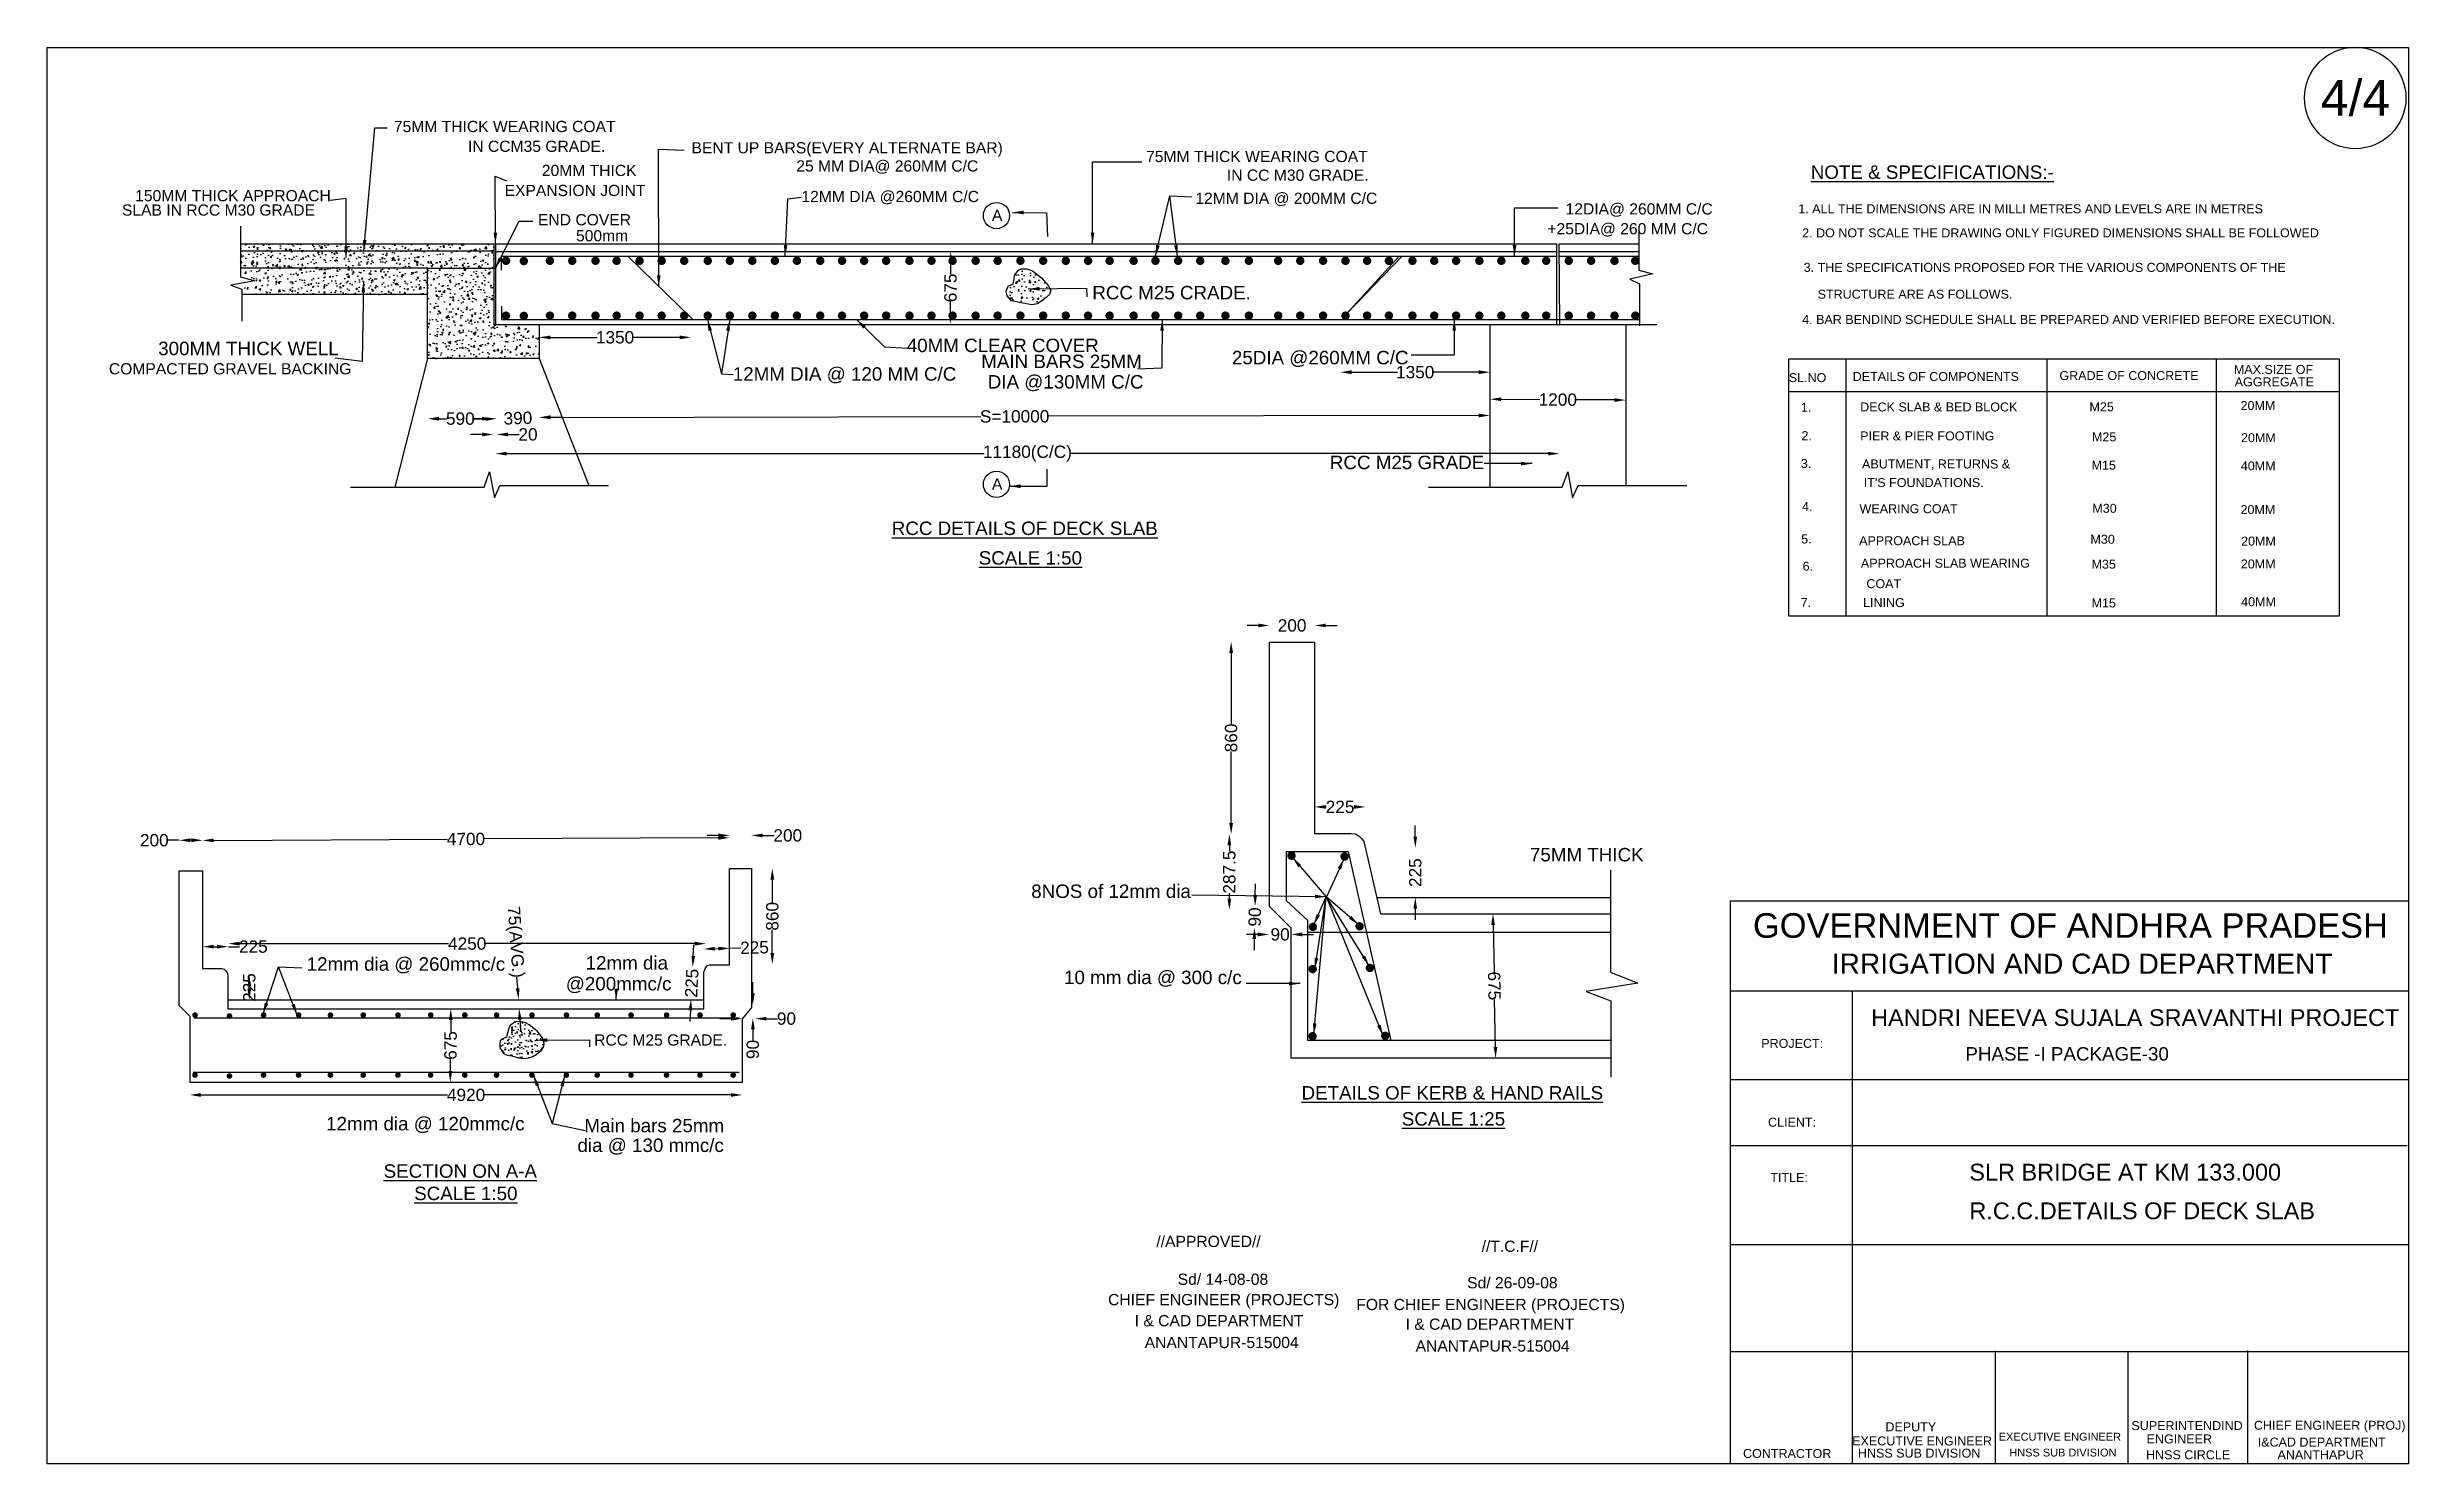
# Model space of a CAD drawing. Header units: millimetres. Extents: x 105 to 21186, y 1546 to 14196.
import ezdxf

# ---------------------------------------------------------------- set-up
doc = ezdxf.new("R2010")
doc.units = ezdxf.units.MM
doc.header["$MEASUREMENT"] = 0
for name, color, linetype in [('DIMENSION', 7, 'Continuous'), ('DRAWING', 7, 'Continuous'), ('TEXT', 7, 'Continuous')]:
    doc.layers.add(name, color=color, linetype=linetype)
doc.styles.get("Standard").update_dxf_attribs({"font": 'arial.ttf'})
doc.dimstyles.get("Standard").update_dxf_attribs({"dimtxt": 110, "dimasz": 100, "dimexe": 0.18, "dimexo": 0.0625, "dimgap": 0.09, "dimtad": 0, "dimdec": 0, "dimzin": 0, "dimdsep": 46, "dimtxsty": 'Standard', "dimcen": 0.09, "dimse1": 1, "dimse2": 1, "dimadec": 0, "dimazin": 0, "dimtfac": 1, "dimtdec": 0, "dimtofl": 0, "dimtmove": 0, "dimatfit": 3, "dimfxl": 1, "dimtolj": 1, "dimtzin": 0, "dimarcsym": 0})
pattern_1 = [(50, (0, 0), (143.452, -12.5504), [15, -165]), (355, (0, 0), (-27.7503, 150.4384), [12, -132]), (100.4514, (11.95, -1.05), (115.7018, 137.888), [12.748, -140.2284]), (46.1842, (0, 40), (213.4483, -33.1039), [22.5, -247.5]), (96.6356, (17.79, 37.24), (186.9324, 194.8237), [19.122, -210.3428]), (351.1842, (0, 40), (186.9324, 194.8237), [18, -198]), (21, (20, 30), (119.3814, -80.5238), [15, -165]), (326, (20, 30), (48.663, 145.03), [12, -132]), (71.4514, (29.95, 23.29), (168.0445, 64.5062), [12.748, -140.2284]), (37.5, (0, 0), (2.43197, 66.57877), [0, -130.4, 0, -134, 0, -132.5]), (7.5, (0, 0), (52.6139, 78.88234), [0, -76.4, 0, -127.4, 0, -50.5]), (327.5, (-44.6, 0), (106.76449, -4.51097), [0, -50, 0, -156, 0, -207]), (317.5, (-64.6, 0), (116.63723, 20.021), [0, -65, 0, -103.6, 0, -147])]

msp = doc.modelspace()

# ---------------------------------------------------------------- texts
at = {"layer": 'TEXT'}
for s, height, p in [('4/4', 320, (20400.2, 13583.8)), ('75MM THICK WEARING COAT', 100, (3199.6, 13438.3)), ('IN CCM35 GRADE.', 100, (3860.7, 13261.5)), ('BENT UP BARS(EVERY ALTERNATE BAR)', 100, (5856.5, 13248.2)), ('20MM THICK', 100, (4520.4, 13045.8)), ('25 MM DIA@ 260MM C/C', 100, (6792.1, 13085.9)), ('75MM THICK WEARING COAT', 100, (9914.2, 13170.6)), ('IN CC M30 GRADE.', 100, (10635.9, 13003.7)), ('%%UNOTE & SPECIFICATIONS:-', 120, (15847.9, 13020.8)), ('150MM THICK APPROACH', 100, (890, 12820.5)), ('EXPANSION JOINT', 100, (4187.9, 12867.1)), ('12MM DIA @260MM C/C', 100, (6837.6, 12813.2)), ('12MM DIA @ 200MM C/C', 100, (10354.2, 12797.3)), ('SLAB IN RCC M30 GRADE', 100, (772.2, 12692.2)), ('END COVER', 100, (4486.2, 12605.7)), ('A', 100, (8538.5, 12645.3)), ('12DIA@ 260MM C/C', 100, (13659.2, 12702.4)), ('1. ALL THE DIMENSIONS ARE IN MILLI METRES AND LEVELS ARE IN METRES', 80, (15736.6, 12713.8)), ('500mm', 100, (4825.6, 12463.1)), ('+25DIA@ 260 MM C/C', 100, (13496.9, 12525.4)), ('2. DO NOT SCALE THE DRAWING ONLY FIGURED DIMENSIONS SHALL BE FOLLOWED', 80, (15771.3, 12498.2)), ('3. THE SPECIFICATIONS PROPOSED FOR THE VARIOUS COMPONENTS OF THE', 80, (15785, 12190.2)), ('RCC M25 CRADE.', 120, (9434.3, 11944.8)), ('STRUCTURE ARE AS FOLLOWS.', 80, (15909.5, 11950.6)), ('4. BAR BENDIND SCHEDULE SHALL BE PREPARED AND VERIFIED BEFORE EXECUTION.', 80, (15771.3, 11724.7)), ('300MM THICK WELL', 120, (1095.8, 11446.1)), ('40MM CLEAR COVER', 120, (7778.1, 11473)), ('MAIN BARS 25MM', 120, (8442.9, 11330.6)), ('25DIA @260MM C/C', 120, (10680.7, 11364.6)), ('COMPACTED GRAVEL BACKING', 100, (655.4, 11274.7)), ('12MM DIA @ 120 MM C/C', 120, (6225, 11218.5)), ('DIA @130MM C/C', 120, (8501.2, 11148.1)), ('SL.NO', 80, (15651.9, 11205.7)), ('DETAILS OF COMPONENTS', 80, (16222.6, 11215.4)), ('  GRADE OF CONCRETE', 80, (18005.9, 11223.9)), ('AGGREGATE', 80, (19632.6, 11167.6)), ('MAX.SIZE OF', 80, (19625, 11278.7)), ('1.', 80, (15760, 10940.8)), ('DECK SLAB & BED BLOCK', 80, (16289.1, 10943.5)), ('M25', 80, (18336.1, 10945.3)), ('20MM', 80, (19684.9, 10956.7)), ('2.', 80, (15765.4, 10687)), ('PIER & PIER FOOTING', 80, (16289.1, 10685)), ('M25', 80, (18358.6, 10676.6)), ('RCC M25 GRADE', 120, (11555.2, 10428.2)), ('20MM', 80, (19689, 10669.3)), ('A', 100, (8538.5, 10245.4)), ('3.', 80, (15760, 10438.5)), ('ABUTMENT, RETURNS &', 80, (16305.8, 10434.5)), ("IT'S FOUNDATIONS.", 80, (16321.3, 10268.4)), ('M15', 80, (18354.4, 10424)), ('40MM', 80, (19687, 10417.8)), ('4.', 80, (15770.6, 10056)), ('M30', 80, (18361.8, 10038.7)), ('%%URCC DETAILS OF DECK SLAB', 120, (7644, 9840.2)), ('WEARING COAT', 80, (16283.6, 10035.1)), ('20MM', 80, (19684.7, 10026.7)), ('%%USCALE 1:50', 120, (8420.2, 9575.7)), ('5.', 80, (15762.8, 9764.9)), ('APPROACH SLAB', 80, (16280, 9749.3)), ('M30', 80, (18344.8, 9762.5)), ('20MM', 80, (19689.8, 9745.8)), ('6.', 80, (15775.7, 9521.5)), ('APPROACH SLAB WEARING', 80, (16295.6, 9548.5)), ('M35', 80, (18354.7, 9539.7)), ('20MM', 80, (19687.3, 9541.5)), ('7.', 80, (15757.6, 9196.2)), ('LINING', 80, (16314.8, 9196.6)), ('COAT', 80, (16344.6, 9365.7)), ('40MM', 80, (19690.1, 9204.3)), ('M15', 80, (18354.7, 9193.6)), ('75MM THICK', 120, (13341.1, 6925.7)), ('8NOS of 12mm dia ', 120, (8889.3, 6599.2)), ('GOVERNMENT OF ANDHRA PRADESH', 220, (15332, 6243.1)), ('12mm dia @ 260mmc/c', 120, (2421, 5949.4)), ('12mm dia', 120, (4910.9, 5959.7)), ('10 mm dia @ 300 c/c', 120, (9182.1, 5829.8)), ('IRRIGATION AND CAD DEPARTMENT', 180, (16035.5, 5921.9)), ('@200mmc/c', 120, (4734.5, 5773.2)), ('HANDRI NEEVA SUJALA SRAVANTHI PROJECT', 150, (16386.9, 5455.9)), ('RCC M25 GRADE.', 100, (4987.4, 5280.7)), ('PROJECT:', 80, (15406.3, 5260.6)), ('PHASE -I PACKAGE-30', 120, (17228.3, 5146.8)), ('%%UDETAILS OF KERB & HAND RAILS', 120, (11302.5, 4799.2)), ('12mm dia @ 120mmc/c', 120, (2594.4, 4523.7)), ('%%USCALE 1:25', 120, (12197.2, 4566.3)), ('dia @ 130 mmc/c', 120, (4838.5, 4330.5)), ('Main bars 25mm', 120, (4899.7, 4506.4)), ('CLIENT:', 80, (15466.5, 4556.2)), ('%%USECTION ON A-A', 120, (3108, 4100.4)), ('SLR BRIDGE AT KM 133.000', 150, (17263.4, 4075.8)), ('%%USCALE 1:50', 120, (3380.7, 3900.9)), ('TITLE:', 80, (15486.7, 4062.4)), ('R.C.C.DETAILS OF DECK SLAB', 150, (17264, 3730.3)), ('//APPROVED//', 100, (10006.4, 3482)), ('//T.C.F//', 100, (12909.9, 3438.9)), ('Sd/ 14-08-08', 100, (10196.9, 3144.3)), ('Sd/ 26-09-08', 100, (12780.6, 3113.1)), ('  CHIEF ENGINEER (PROJECTS)', 100, (9497.9, 2962.4)), ('FOR CHIEF ENGINEER (PROJECTS)', 100, (11791.2, 2918.7)), ('I & CAD DEPARTMENT', 100, (9812.8, 2774)), ('I & CAD DEPARTMENT', 100, (12231.2, 2742.8)), ('ANANTAPUR-515004', 100, (9902.2, 2579.4)), ('ANANTAPUR-515004', 100, (12320.7, 2548.1)), ('DEPUTY', 80, (16514.7, 1836.6)), ('SUPERINTENDIND', 80, (18710.7, 1847.1)), ('CHIEF ENGINEER (PROJ)', 80, (19804.2, 1850.1)), ('EXECUTIVE ENGINEER', 80, (16217.8, 1710.3)), ('EXECUTIVE ENGINEER', 70, (17526, 1752.8)), ('ENGINEER', 80, (18846.4, 1727.8)), ('I&CAD DEPARTMENT', 80, (19838, 1699.9)), ('CONTRACTOR', 80, (15243.5, 1598.2)), ('HNSS SUB DIVISION', 80, (16269.3, 1601.5)), ('HNSS SUB DIVISION', 70, (17620.9, 1611.4)), ('HNSS CIRCLE', 80, (18840.9, 1586.8)), ('ANANTHAPUR', 80, (20014.6, 1587.3))]:
    msp.add_text(s, height=height, dxfattribs=at).set_placement(p)

# ---------------------------------------------------------------- blocks, each defined once
blk = doc.blocks.new('*D2')
at = {"layer": 'Defpoints', "color": 0, "transparency": 16777216}
for p in [(1378, 4954), (6310, 4954), (6310, 4840)]:
    blk.add_point(p, dxfattribs=at)
at = {"layer": 'DIMENSION', "color": 0, "lineweight": -2, "transparency": 16777216}
for p, q in [((1478, 4840), (3678, 4840)), ((6210, 4840), (4011, 4840))]:
    blk.add_line(p, q, dxfattribs=at)
at = {"layer": 'DIMENSION', "color": 0, "transparency": 16777216}
for points in [[(1478, 4856), (1478, 4823), (1378, 4840)], [(6210, 4856), (6210, 4823), (6310, 4840)]]:
    blk.add_solid(points, dxfattribs=at)
at = {"layer": 'DIMENSION', "color": 0, "transparency": 16777216, "insert": (3844, 4840), "char_height": 110, "attachment_point": 5}
blk.add_mtext('\\A1;4920', dxfattribs=at)
blk = doc.blocks.new('*D3')
at = {"layer": 'Defpoints', "color": 0, "transparency": 16777216}
for p in [(3708, 5610), (3734, 5610), (3729, 4954)]:
    blk.add_point(p, dxfattribs=at)
at = {"layer": 'DIMENSION', "color": 0, "lineweight": -2, "transparency": 16777216}
for p, q in [((3708, 5510), (3707, 5405)), ((3704, 5054), (3705, 5160))]:
    blk.add_line(p, q, dxfattribs=at)
at = {"layer": 'DIMENSION', "color": 0, "transparency": 16777216}
for points in [[(3691, 5510), (3724, 5510), (3708, 5610)], [(3687, 5054), (3721, 5054), (3703, 4954)]]:
    blk.add_solid(points, dxfattribs=at)
at = {"layer": 'DIMENSION', "color": 0, "transparency": 16777216, "insert": (3706, 5282), "char_height": 110, "attachment_point": 5, "rotation": 89.5329}
blk.add_mtext('\\A1;675', dxfattribs=at)
blk = doc.blocks.new('*D4')
at = {"layer": 'Defpoints', "color": 0, "transparency": 16777216}
for p in [(4312, 5692), (4259, 5689), (4264, 5610)]:
    blk.add_point(p, dxfattribs=at)
at = {"layer": 'DIMENSION', "color": 0, "lineweight": -2, "transparency": 16777216}
for p, q in [((4305, 5792), (4298, 5892)), ((4324, 5514), (4331, 5414))]:
    blk.add_line(p, q, dxfattribs=at)
at = {"layer": 'DIMENSION', "color": 0, "transparency": 16777216}
for points in [[(4321, 5793), (4288, 5791), (4312, 5692)], [(4341, 5515), (4308, 5512), (4317, 5613)]]:
    blk.add_solid(points, dxfattribs=at)
at = {"layer": 'DIMENSION', "color": 0, "transparency": 16777216, "insert": (4276, 6205), "char_height": 110, "attachment_point": 5, "rotation": 274.0236}
blk.add_mtext('\\A1;75(AVG.)', dxfattribs=at)
blk = doc.blocks.new('*D5')
at = {"layer": 'Defpoints', "color": 0, "transparency": 16777216}
for p in [(1722, 6164), (1492, 6079), (1722, 6079)]:
    blk.add_point(p, dxfattribs=at)
at = {"layer": 'DIMENSION', "color": 0, "lineweight": -2, "transparency": 16777216}
for p, q in [((1592, 6164), (1622, 6164)), ((1722, 6164), (1822, 6164))]:
    blk.add_line(p, q, dxfattribs=at)
at = {"layer": 'DIMENSION', "color": 0, "transparency": 16777216}
for points in [[(1592, 6181), (1592, 6148), (1492, 6164)], [(1622, 6181), (1622, 6148), (1722, 6164)]]:
    blk.add_solid(points, dxfattribs=at)
at = {"layer": 'DIMENSION', "color": 0, "transparency": 16777216, "insert": (1945, 6164), "char_height": 110, "attachment_point": 5}
blk.add_mtext('\\A1;225', dxfattribs=at)
blk = doc.blocks.new('*D6')
at = {"layer": 'Defpoints', "color": 0, "transparency": 16777216}
for p in [(1864, 5909), (1909, 5909), (1864, 5689)]:
    blk.add_point(p, dxfattribs=at)
at = {"layer": 'DIMENSION', "color": 0, "lineweight": -2, "transparency": 16777216}
blk.add_line((1909, 5789), (1909, 5809), dxfattribs=at)
at = {"layer": 'DIMENSION', "color": 0, "transparency": 16777216}
for points in [[(1892, 5809), (1926, 5809), (1909, 5909)], [(1892, 5789), (1926, 5789), (1909, 5689)]]:
    blk.add_solid(points, dxfattribs=at)
at = {"layer": 'DIMENSION', "color": 0, "transparency": 16777216, "insert": (1909, 5799), "char_height": 110, "attachment_point": 5, "rotation": 90}
blk.add_mtext('\\A1;225', dxfattribs=at)
blk = doc.blocks.new('*D7')
at = {"layer": 'Defpoints', "color": 0, "transparency": 16777216}
for p in [(6310, 5521), (6425, 5521), (6425, 5521)]:
    blk.add_point(p, dxfattribs=at)
at = {"layer": 'DIMENSION', "color": 0, "lineweight": -2, "transparency": 16777216}
for p, q in [((6210, 5521), (6110, 5521)), ((6525, 5521), (6625, 5521))]:
    blk.add_line(p, q, dxfattribs=at)
at = {"layer": 'DIMENSION', "color": 0, "transparency": 16777216}
for points in [[(6210, 5537), (6210, 5504), (6310, 5521)], [(6525, 5537), (6525, 5504), (6425, 5521)]]:
    blk.add_solid(points, dxfattribs=at)
at = {"layer": 'DIMENSION', "color": 0, "transparency": 16777216, "insert": (6704, 5521), "char_height": 110, "attachment_point": 5}
blk.add_mtext('\\A1;90', dxfattribs=at)
blk = doc.blocks.new('*D8')
at = {"layer": 'Defpoints', "color": 0, "transparency": 16777216}
for p in [(6393, 5648), (6393, 5525), (6404, 5525)]:
    blk.add_point(p, dxfattribs=at)
at = {"layer": 'DIMENSION', "color": 0, "lineweight": -2, "transparency": 16777216}
for p, q in [((6404, 5748), (6404, 5848)), ((6404, 5425), (6404, 5325))]:
    blk.add_line(p, q, dxfattribs=at)
at = {"layer": 'DIMENSION', "color": 0, "transparency": 16777216}
for points in [[(6388, 5748), (6421, 5748), (6404, 5648)], [(6388, 5425), (6421, 5425), (6404, 5525)]]:
    blk.add_solid(points, dxfattribs=at)
at = {"layer": 'DIMENSION', "color": 0, "transparency": 16777216, "insert": (6404, 5246), "char_height": 110, "attachment_point": 5, "rotation": 90}
blk.add_mtext('\\A1;90', dxfattribs=at)
blk = doc.blocks.new('*D9')
at = {"layer": 'Defpoints', "color": 0, "transparency": 16777216}
for p in [(5867, 5981), (5981, 5975), (5966, 5689)]:
    blk.add_point(p, dxfattribs=at)
at = {"layer": 'DIMENSION', "color": 0, "lineweight": -2, "transparency": 16777216}
for p, q in [((5872, 6081), (5878, 6180)), ((5847, 5595), (5841, 5495))]:
    blk.add_line(p, q, dxfattribs=at)
at = {"layer": 'DIMENSION', "color": 0, "transparency": 16777216}
for points in [[(5856, 6081), (5889, 6080), (5867, 5981)], [(5830, 5596), (5863, 5594), (5852, 5695)]]:
    blk.add_solid(points, dxfattribs=at)
at = {"layer": 'DIMENSION', "color": 0, "transparency": 16777216, "insert": (5859, 5838), "char_height": 110, "attachment_point": 5, "rotation": 86.9753}
blk.add_mtext('\\A1;225', dxfattribs=at)
blk = doc.blocks.new('*D10')
at = {"layer": 'Defpoints', "color": 0, "transparency": 16777216}
for p in [(5986, 6191), (1722, 6079), (5986, 6079)]:
    blk.add_point(p, dxfattribs=at)
at = {"layer": 'DIMENSION', "color": 0, "lineweight": -2, "transparency": 16777216}
for p, q in [((1822, 6191), (3688, 6191)), ((5886, 6191), (4021, 6191))]:
    blk.add_line(p, q, dxfattribs=at)
at = {"layer": 'DIMENSION', "color": 0, "transparency": 16777216}
for points in [[(1822, 6208), (1822, 6174), (1722, 6191)], [(5886, 6208), (5886, 6174), (5986, 6191)]]:
    blk.add_solid(points, dxfattribs=at)
at = {"layer": 'DIMENSION', "color": 0, "transparency": 16777216, "insert": (3854, 6191), "char_height": 110, "attachment_point": 5}
blk.add_mtext('\\A1;4250', dxfattribs=at)
blk = doc.blocks.new('*D11')
at = {"layer": 'Defpoints', "color": 0, "transparency": 16777216}
for p in [(5965, 6119), (6196, 6150), (6197, 6125)]:
    blk.add_point(p, dxfattribs=at)
at = {"layer": 'DIMENSION', "color": 0, "lineweight": -2, "transparency": 16777216}
for p, q in [((6064, 6146), (6096, 6147)), ((6196, 6150), (6296, 6153))]:
    blk.add_line(p, q, dxfattribs=at)
at = {"layer": 'DIMENSION', "color": 0, "transparency": 16777216}
for points in [[(6064, 6163), (6065, 6129), (5964, 6143)], [(6096, 6164), (6096, 6130), (6196, 6150)]]:
    blk.add_solid(points, dxfattribs=at)
at = {"layer": 'DIMENSION', "color": 0, "transparency": 16777216, "insert": (6419, 6156), "char_height": 110, "attachment_point": 5, "rotation": 1.6018}
blk.add_mtext('\\A1;225', dxfattribs=at)
blk = doc.blocks.new('*D12')
at = {"layer": 'Defpoints', "color": 0, "transparency": 16777216}
for p in [(6393, 6863), (6393, 6007), (6578, 6007)]:
    blk.add_point(p, dxfattribs=at)
at = {"layer": 'DIMENSION', "color": 0, "lineweight": -2, "transparency": 16777216}
for p, q in [((6578, 6763), (6578, 6557)), ((6578, 6107), (6578, 6314))]:
    blk.add_line(p, q, dxfattribs=at)
at = {"layer": 'DIMENSION', "color": 0, "transparency": 16777216}
for points in [[(6561, 6763), (6595, 6763), (6578, 6863)], [(6561, 6107), (6595, 6107), (6578, 6007)]]:
    blk.add_solid(points, dxfattribs=at)
at = {"layer": 'DIMENSION', "color": 0, "transparency": 16777216, "insert": (6578, 6435), "char_height": 110, "attachment_point": 5, "rotation": 90}
blk.add_mtext('\\A1;860', dxfattribs=at)
blk = doc.blocks.new('*D13')
at = {"layer": 'Defpoints', "color": 0, "transparency": 16777216}
for p in [(1283, 7114), (1283, 6840), (1492, 6840)]:
    blk.add_point(p, dxfattribs=at)
at = {"layer": 'DIMENSION', "color": 0, "lineweight": -2, "transparency": 16777216}
for p, q in [((1283, 7114), (1183, 7114)), ((1392, 7114), (1383, 7114))]:
    blk.add_line(p, q, dxfattribs=at)
at = {"layer": 'DIMENSION', "color": 0, "transparency": 16777216}
for points in [[(1383, 7131), (1383, 7098), (1283, 7114)], [(1392, 7131), (1392, 7098), (1492, 7114)]]:
    blk.add_solid(points, dxfattribs=at)
at = {"layer": 'DIMENSION', "color": 0, "transparency": 16777216, "insert": (1061, 7114), "char_height": 110, "attachment_point": 5}
blk.add_mtext('\\A1;200', dxfattribs=at)
blk = doc.blocks.new('*D14')
at = {"layer": 'Defpoints', "color": 0, "transparency": 16777216}
for p in [(6195, 7136), (1492, 6840), (6197, 6863)]:
    blk.add_point(p, dxfattribs=at)
at = {"layer": 'DIMENSION', "color": 0, "lineweight": -2, "transparency": 16777216}
for p, q in [((1591, 7113), (3677, 7124)), ((6095, 7136), (4009, 7126))]:
    blk.add_line(p, q, dxfattribs=at)
at = {"layer": 'DIMENSION', "color": 0, "transparency": 16777216}
for points in [[(1591, 7130), (1591, 7097), (1491, 7113)], [(6095, 7153), (6095, 7119), (6195, 7136)]]:
    blk.add_solid(points, dxfattribs=at)
at = {"layer": 'DIMENSION', "color": 0, "transparency": 16777216, "insert": (3843, 7125), "char_height": 110, "attachment_point": 5, "rotation": 0.2847}
blk.add_mtext('\\A1;4700', dxfattribs=at)
blk = doc.blocks.new('*D15')
at = {"layer": 'Defpoints', "color": 0, "transparency": 16777216}
for p in [(6393, 7157), (6197, 6863), (6393, 6863)]:
    blk.add_point(p, dxfattribs=at)
at = {"layer": 'DIMENSION', "color": 0, "lineweight": -2, "transparency": 16777216}
for p, q in [((6097, 7157), (5997, 7157)), ((6493, 7157), (6593, 7157))]:
    blk.add_line(p, q, dxfattribs=at)
at = {"layer": 'DIMENSION', "color": 0, "transparency": 16777216}
for points in [[(6097, 7174), (6097, 7140), (6197, 7157)], [(6493, 7174), (6493, 7140), (6393, 7157)]]:
    blk.add_solid(points, dxfattribs=at)
at = {"layer": 'DIMENSION', "color": 0, "transparency": 16777216, "insert": (6716, 7157), "char_height": 110, "attachment_point": 5}
blk.add_mtext('\\A1;200', dxfattribs=at)
blk = doc.blocks.new('*D16')
at = {"layer": 'Defpoints', "color": 0, "transparency": 16777216}
for p in [(12999, 6459), (13023, 5168), (13035, 5168)]:
    blk.add_point(p, dxfattribs=at)
at = {"layer": 'DIMENSION', "color": 0, "lineweight": -2, "transparency": 16777216}
for p, q in [((13013, 6359), (13021, 5936)), ((13033, 5268), (13025, 5691))]:
    blk.add_line(p, q, dxfattribs=at)
at = {"layer": 'DIMENSION', "color": 0, "transparency": 16777216}
for points in [[(13029, 6359), (12996, 6359), (13011, 6459)], [(13050, 5268), (13017, 5268), (13035, 5168)]]:
    blk.add_solid(points, dxfattribs=at)
at = {"layer": 'DIMENSION', "color": 0, "transparency": 16777216, "insert": (13023, 5814), "char_height": 110, "attachment_point": 5, "rotation": 271.0811}
blk.add_mtext('\\A1;675', dxfattribs=at)
blk = doc.blocks.new('*D17')
at = {"layer": 'Defpoints', "color": 0, "transparency": 16777216}
for p in [(11012, 6330), (11209, 6330), (11012, 6273)]:
    blk.add_point(p, dxfattribs=at)
at = {"layer": 'DIMENSION', "color": 0, "lineweight": -2, "transparency": 16777216}
for p, q in [((10912, 6273), (10812, 6273)), ((11309, 6273), (11409, 6273))]:
    blk.add_line(p, q, dxfattribs=at)
at = {"layer": 'DIMENSION', "color": 0, "transparency": 16777216}
for points in [[(10912, 6290), (10912, 6256), (11012, 6273)], [(11309, 6290), (11309, 6256), (11209, 6273)]]:
    blk.add_solid(points, dxfattribs=at)
at = {"layer": 'DIMENSION', "color": 0, "transparency": 16777216, "insert": (11111, 6273), "char_height": 110, "attachment_point": 5}
blk.add_mtext('\\A1;90', dxfattribs=at)
blk = doc.blocks.new('*D18')
at = {"layer": 'Defpoints', "color": 0, "transparency": 16777216}
for p in [(10883, 6333), (11012, 6330), (11016, 6522)]:
    blk.add_point(p, dxfattribs=at)
at = {"layer": 'DIMENSION', "color": 0, "lineweight": -2, "transparency": 16777216}
for p, q in [((10889, 6625), (10892, 6725)), ((10880, 6233), (10878, 6133))]:
    blk.add_line(p, q, dxfattribs=at)
at = {"layer": 'DIMENSION', "color": 0, "transparency": 16777216}
for points in [[(10873, 6625), (10906, 6625), (10887, 6525)], [(10864, 6234), (10897, 6233), (10883, 6333)]]:
    blk.add_solid(points, dxfattribs=at)
at = {"layer": 'DIMENSION', "color": 0, "transparency": 16777216, "insert": (10885, 6429), "char_height": 110, "attachment_point": 5, "rotation": 88.7018}
blk.add_mtext('\\A1;90', dxfattribs=at)
blk = doc.blocks.new('*D19')
at = {"layer": 'Defpoints', "color": 0, "transparency": 16777216}
for p in [(10627, 7169), (10658, 7169), (10627, 6492)]:
    blk.add_point(p, dxfattribs=at)
at = {"layer": 'DIMENSION', "color": 0, "lineweight": -2, "transparency": 16777216}
for p, q in [((10658, 7069), (10658, 7017)), ((10658, 6592), (10658, 6643))]:
    blk.add_line(p, q, dxfattribs=at)
at = {"layer": 'DIMENSION', "color": 0, "transparency": 16777216}
for points in [[(10641, 7069), (10674, 7069), (10658, 7169)], [(10641, 6592), (10674, 6592), (10658, 6492)]]:
    blk.add_solid(points, dxfattribs=at)
at = {"layer": 'DIMENSION', "color": 0, "transparency": 16777216, "insert": (10658, 6830), "char_height": 110, "attachment_point": 5, "rotation": 90}
blk.add_mtext('\\A1;287.5', dxfattribs=at)
blk = doc.blocks.new('*D20')
at = {"layer": 'Defpoints', "color": 0, "transparency": 16777216}
for p in [(11419, 7412), (11872, 7412), (11872, 7412)]:
    blk.add_point(p, dxfattribs=at)
at = {"layer": 'DIMENSION', "color": 0, "lineweight": -2, "transparency": 16777216}
for p, q in [((11519, 7412), (11523, 7412)), ((11772, 7412), (11769, 7412))]:
    blk.add_line(p, q, dxfattribs=at)
at = {"layer": 'DIMENSION', "color": 0, "transparency": 16777216}
for points in [[(11519, 7429), (11519, 7395), (11419, 7412)], [(11772, 7429), (11772, 7395), (11872, 7412)]]:
    blk.add_solid(points, dxfattribs=at)
at = {"layer": 'DIMENSION', "color": 0, "transparency": 16777216, "insert": (11646, 7412), "char_height": 110, "attachment_point": 5}
blk.add_mtext('\\A1;225', dxfattribs=at)
blk = doc.blocks.new('*D21')
at = {"layer": 'Defpoints', "color": 0, "transparency": 16777216}
for p in [(12318, 7047), (12322, 7047), (12322, 6603)]:
    blk.add_point(p, dxfattribs=at)
at = {"layer": 'DIMENSION', "color": 0, "lineweight": -2, "transparency": 16777216}
for p, q in [((12318, 7147), (12318, 7247)), ((12318, 6503), (12318, 6403))]:
    blk.add_line(p, q, dxfattribs=at)
at = {"layer": 'DIMENSION', "color": 0, "transparency": 16777216}
for points in [[(12301, 7147), (12334, 7147), (12318, 7047)], [(12301, 6503), (12334, 6503), (12318, 6603)]]:
    blk.add_solid(points, dxfattribs=at)
at = {"layer": 'DIMENSION', "color": 0, "transparency": 16777216, "insert": (12318, 6825), "char_height": 110, "attachment_point": 5, "rotation": 90}
blk.add_mtext('\\A1;225', dxfattribs=at)
blk = doc.blocks.new('*D22')
at = {"layer": 'Defpoints', "color": 0, "transparency": 16777216}
for p in [(10658, 8887), (10674, 8887), (10658, 7169)]:
    blk.add_point(p, dxfattribs=at)
at = {"layer": 'DIMENSION', "color": 0, "lineweight": -2, "transparency": 16777216}
for p, q in [((10674, 8787), (10674, 8149)), ((10674, 7269), (10674, 7906))]:
    blk.add_line(p, q, dxfattribs=at)
at = {"layer": 'DIMENSION', "color": 0, "transparency": 16777216}
for points in [[(10657, 8787), (10691, 8787), (10674, 8887)], [(10657, 7269), (10691, 7269), (10674, 7169)]]:
    blk.add_solid(points, dxfattribs=at)
at = {"layer": 'DIMENSION', "color": 0, "transparency": 16777216, "insert": (10674, 8028), "char_height": 110, "attachment_point": 5, "rotation": 90}
blk.add_mtext('\\A1;860', dxfattribs=at)
blk = doc.blocks.new('*D23')
at = {"layer": 'Defpoints', "color": 0, "transparency": 16777216}
for p in [(11016, 8885), (11419, 9032), (11419, 8885)]:
    blk.add_point(p, dxfattribs=at)
at = {"layer": 'DIMENSION', "color": 0, "lineweight": -2, "transparency": 16777216}
for p, q in [((10916, 9032), (10816, 9032)), ((11519, 9032), (11619, 9032))]:
    blk.add_line(p, q, dxfattribs=at)
at = {"layer": 'DIMENSION', "color": 0, "transparency": 16777216}
for points in [[(10916, 9049), (10916, 9016), (11016, 9032)], [(11519, 9049), (11519, 9016), (11419, 9032)]]:
    blk.add_solid(points, dxfattribs=at)
at = {"layer": 'DIMENSION', "color": 0, "transparency": 16777216, "insert": (11218, 9032), "char_height": 110, "attachment_point": 5}
blk.add_mtext('\\A1;200', dxfattribs=at)
blk = doc.blocks.new('*D24')
at = {"layer": 'Defpoints', "color": 0, "transparency": 16777216}
for p in [(3501, 10851), (4085, 10879), (4085, 10851)]:
    blk.add_point(p, dxfattribs=at)
at = {"layer": 'DIMENSION', "color": 0, "lineweight": -2, "transparency": 16777216}
for p, q in [((3601, 10879), (3672, 10879)), ((3985, 10879), (3915, 10879))]:
    blk.add_line(p, q, dxfattribs=at)
at = {"layer": 'DIMENSION', "color": 0, "transparency": 16777216}
for points in [[(3601, 10895), (3601, 10862), (3501, 10879)], [(3985, 10895), (3985, 10862), (4085, 10879)]]:
    blk.add_solid(points, dxfattribs=at)
at = {"layer": 'DIMENSION', "color": 0, "transparency": 16777216, "insert": (3793, 10879), "char_height": 110, "attachment_point": 5}
blk.add_mtext('\\A1;590', dxfattribs=at)
blk = doc.blocks.new('*D25')
at = {"layer": 'Defpoints', "color": 0, "transparency": 16777216}
for p in [(4498, 10871), (12984, 10908), (12984, 10889)]:
    blk.add_point(p, dxfattribs=at)
at = {"layer": 'DIMENSION', "color": 0, "lineweight": -2, "transparency": 16777216}
for p, q in [((4598, 10890), (8438, 10898)), ((12884, 10908), (9044, 10900))]:
    blk.add_line(p, q, dxfattribs=at)
at = {"layer": 'DIMENSION', "color": 0, "transparency": 16777216}
for points in [[(4598, 10907), (4598, 10874), (4498, 10890)], [(12884, 10924), (12884, 10891), (12984, 10908)]]:
    blk.add_solid(points, dxfattribs=at)
at = {"layer": 'DIMENSION', "color": 0, "transparency": 16777216, "insert": (8741, 10899), "char_height": 110, "attachment_point": 5, "rotation": 0.118}
blk.add_mtext('\\A1;S=10000', dxfattribs=at)
blk = doc.blocks.new('*D26')
at = {"layer": 'Defpoints', "color": 0, "transparency": 16777216}
for p in [(4085, 10879), (4117, 10879), (4117, 10738)]:
    blk.add_point(p, dxfattribs=at)
at = {"layer": 'DIMENSION', "color": 0, "lineweight": -2, "transparency": 16777216}
for p, q in [((3985, 10738), (3885, 10738)), ((4217, 10738), (4317, 10738))]:
    blk.add_line(p, q, dxfattribs=at)
at = {"layer": 'DIMENSION', "color": 0, "transparency": 16777216}
for points in [[(3985, 10755), (3985, 10721), (4085, 10738)], [(4217, 10755), (4217, 10721), (4117, 10738)]]:
    blk.add_solid(points, dxfattribs=at)
at = {"layer": 'DIMENSION', "color": 0, "transparency": 16777216, "insert": (4397, 10738), "char_height": 110, "attachment_point": 5}
blk.add_mtext('\\A1;20', dxfattribs=at)
blk = doc.blocks.new('*D27')
at = {"layer": 'Defpoints', "color": 0, "transparency": 16777216}
for p in [(4117, 10879), (4498, 10890), (4498, 10890)]:
    blk.add_point(p, dxfattribs=at)
at = {"layer": 'DIMENSION', "color": 0, "lineweight": -2, "transparency": 16777216}
for p, q in [((4017, 10876), (3917, 10873)), ((4598, 10893), (4698, 10896))]:
    blk.add_line(p, q, dxfattribs=at)
at = {"layer": 'DIMENSION', "color": 0, "transparency": 16777216}
for points in [[(4017, 10892), (4018, 10859), (4117, 10879)], [(4597, 10910), (4598, 10877), (4498, 10890)]]:
    blk.add_solid(points, dxfattribs=at)
at = {"layer": 'DIMENSION', "color": 0, "transparency": 16777216, "insert": (4307, 10884), "char_height": 110, "attachment_point": 5, "rotation": 1.7311}
blk.add_mtext('\\A1;390', dxfattribs=at)
blk = doc.blocks.new('*D28')
at = {"layer": 'Defpoints', "color": 0, "transparency": 16777216}
for p in [(4106, 10567), (4106, 10562), (13605, 10562)]:
    blk.add_point(p, dxfattribs=at)
at = {"layer": 'DIMENSION', "color": 0, "lineweight": -2, "transparency": 16777216}
for p, q in [((4206, 10567), (8469, 10567)), ((13505, 10567), (9241, 10567))]:
    blk.add_line(p, q, dxfattribs=at)
at = {"layer": 'DIMENSION', "color": 0, "transparency": 16777216}
for points in [[(4206, 10583), (4206, 10550), (4106, 10567)], [(13505, 10583), (13505, 10550), (13605, 10567)]]:
    blk.add_solid(points, dxfattribs=at)
at = {"layer": 'DIMENSION', "color": 0, "transparency": 16777216, "insert": (8855, 10567), "char_height": 110, "attachment_point": 5}
blk.add_mtext('\\A1;11180(C/C)', dxfattribs=at)
blk = doc.blocks.new('*D29')
at = {"layer": 'Defpoints', "color": 0, "transparency": 16777216}
for p in [(11649, 11298), (11649, 11294), (12984, 11298)]:
    blk.add_point(p, dxfattribs=at)
at = {"layer": 'DIMENSION', "color": 0, "lineweight": -2, "transparency": 16777216}
for p, q in [((11749, 11294), (12158, 11294)), ((12884, 11294), (12476, 11294))]:
    blk.add_line(p, q, dxfattribs=at)
at = {"layer": 'DIMENSION', "color": 0, "transparency": 16777216}
for points in [[(11749, 11311), (11749, 11277), (11649, 11294)], [(12884, 11311), (12884, 11277), (12984, 11294)]]:
    blk.add_solid(points, dxfattribs=at)
at = {"layer": 'DIMENSION', "color": 0, "transparency": 16777216, "insert": (12317, 11294), "char_height": 110, "attachment_point": 5}
blk.add_mtext('\\A1;1350', dxfattribs=at)
blk = doc.blocks.new('*D30')
at = {"layer": 'Defpoints', "color": 0, "transparency": 16777216}
for p in [(12984, 11041), (14196, 11045), (14196, 11033)]:
    blk.add_point(p, dxfattribs=at)
at = {"layer": 'DIMENSION', "color": 0, "lineweight": -2, "transparency": 16777216}
for p, q in [((13085, 11053), (13431, 11050)), ((14096, 11046), (13749, 11048))]:
    blk.add_line(p, q, dxfattribs=at)
at = {"layer": 'DIMENSION', "color": 0, "transparency": 16777216}
for points in [[(13085, 11069), (13084, 11036), (12985, 11053)], [(14096, 11062), (14096, 11029), (14196, 11045)]]:
    blk.add_solid(points, dxfattribs=at)
at = {"layer": 'DIMENSION', "color": 0, "transparency": 16777216, "insert": (13590, 11049), "char_height": 110, "attachment_point": 5, "rotation": 359.614}
blk.add_mtext('\\A1;1200', dxfattribs=at)
blk = doc.blocks.new('*D31')
at = {"layer": 'Defpoints', "color": 0, "transparency": 16777216}
for p in [(8136, 12373), (8170, 12373), (8134, 11721)]:
    blk.add_point(p, dxfattribs=at)
at = {"layer": 'DIMENSION', "color": 0, "lineweight": -2, "transparency": 16777216}
for p, q in [((8170, 12273), (8169, 12169)), ((8169, 11820), (8169, 11924))]:
    blk.add_line(p, q, dxfattribs=at)
at = {"layer": 'DIMENSION', "color": 0, "transparency": 16777216}
for points in [[(8153, 12273), (8186, 12273), (8170, 12373)], [(8152, 11821), (8185, 11820), (8168, 11720)]]:
    blk.add_solid(points, dxfattribs=at)
at = {"layer": 'DIMENSION', "color": 0, "transparency": 16777216, "insert": (8169, 12047), "char_height": 110, "attachment_point": 5, "rotation": 89.8488}
blk.add_mtext('\\A1;675', dxfattribs=at)
blk = doc.blocks.new('*D32')
at = {"layer": 'Defpoints', "color": 0, "transparency": 16777216}
for p in [(4496, 11603), (5851, 11605), (5851, 11603)]:
    blk.add_point(p, dxfattribs=at)
at = {"layer": 'DIMENSION', "color": 0, "lineweight": -2, "transparency": 16777216}
for p, q in [((4596, 11605), (5015, 11605)), ((5751, 11605), (5333, 11605))]:
    blk.add_line(p, q, dxfattribs=at)
at = {"layer": 'DIMENSION', "color": 0, "transparency": 16777216}
for points in [[(4596, 11622), (4596, 11588), (4496, 11605)], [(5751, 11622), (5751, 11588), (5851, 11605)]]:
    blk.add_solid(points, dxfattribs=at)
at = {"layer": 'DIMENSION', "color": 0, "transparency": 16777216, "insert": (5174, 11605), "char_height": 110, "attachment_point": 5}
blk.add_mtext('\\A1;1350', dxfattribs=at)

# ---------------------------------------------------------------- dimensions: what is measured, and where the dimension line sits
at = {"layer": 'DIMENSION'}
for p1, p2, distance, text, picture, middle in [((8134, 11720.6), (8135.7, 12372.8), -34.3, '675', '*D31', (8169.1, 12046.6)), ((4496.1, 11603), (5851.3, 11603), 2.1, '1350', '*D32', (5173.7, 11605)), ((12984.4, 11298.1), (11648.9, 11298.1), 4.1, '1350', '*D29', (12316.7, 11294)), ((4497.8, 10871.4), (12984.4, 10888.9), 18.9, 'S=10000', '*D25', (8741.1, 10899)), ((12984.4, 11041), (14196, 11032.8), 12.2, '1200', '*D30', (13590.3, 11049.1)), ((3501.3, 10851.4), (4085, 10851.4), 27.3, '590', '*D24', (3793.1, 10878.7)), ((4085, 10878.7), (4117.2, 10878.7), -140.7, '20', '*D26', (4396.8, 10738)), ((4117.2, 10878.7), (4497.8, 10890.2), 0, '390', '*D27', (4307.5, 10884.5)), ((13605.2, 10562.2), (4105.5, 10562.2), -4.5, '11180(C/C)', '*D28', (8855.3, 10566.7)), ((11016.5, 8884.6), (11419.4, 8884.6), 147.6, '200', '*D23', (11218, 9032.3)), ((10657.6, 7168.6), (10657.6, 8887), -16.4, '860', '*D22', (10674, 8027.8)), ((11419.4, 7412), (11872.3, 7412), 0, '225', '*D20', (11645.9, 7412)), ((1492.2, 6840.1), (1283.3, 6840.1), -274.2, '200', '*D13', (1060.9, 7114.3)), ((1492.2, 6840.1), (6196.6, 6863.5), 272.9, '4700', '*D14', (3843.1, 7124.7)), ((6196.6, 6863.5), (6393.2, 6863.5), 293.5, '200', '*D15', (6715.6, 7156.9)), ((10627.2, 6491.6), (10627.2, 7168.6), -30.5, '287.5', '*D19', (10657.6, 6830.1)), ((12321.6, 6602.9), (12321.6, 7046.9), 3.8, '225', '*D21', (12317.8, 6824.9)), ((6393.2, 6863.5), (6393.2, 6007.2), 184.8, '860', '*D12', (6578, 6435.3)), ((11016.5, 6522.1), (11012.1, 6330.5), -129.5, '90', '*D18', (10884.8, 6429.2)), ((11209.1, 6330.5), (11012.1, 6330.5), 57.4, '90', '*D17', (11110.6, 6273.1)), ((12998.8, 6458.7), (13023.1, 5167.8), 12.2, '675', '*D16', (13023.1, 5813.5)), ((1492.2, 6079.4), (1722.1, 6079.4), 84.9, '225', '*D5', (1945.1, 6164.3)), ((1722.1, 6079.4), (5986.4, 6079.4), 111.8, '4250', '*D10', (3854.3, 6191.1)), ((5965.7, 5688.5), (5980.8, 5974.7), 113.9, '225', '*D9', (5859.4, 5837.6)), ((5965.1, 6118.9), (6196.6, 6125.4), 24.4, '225', '*D11', (6418.8, 6156)), ((6393.2, 5647.8), (6393.2, 5524.9), 11.1, '90', '*D8', (6404.3, 5246.2)), ((3729.1, 4954.2), (3734.5, 5609.8), 26.1, '675', '*D3', (3705.7, 5282.2)), ((6310.3, 5521.4), (6424.9, 5521.4), -0.6, '90', '*D7', (6703.6, 5520.8)), ((1378.4, 4954.2), (6310.3, 4954.2), -114.5, '4920', '*D2', (3844.3, 4839.6))]:
    dim = msp.add_aligned_dim(p1=p1, p2=p2, distance=distance, text=text, dimstyle='Standard', dxfattribs=at)
    dim.commit()
    dim.dimension.update_dxf_attribs({"geometry": picture, "text_midpoint": middle})
for base, p1, p2, angle, text, picture, middle in [((4311.6, 5692.2), (4264.3, 5609.6), (4258.7, 5688.5), 94.02356, '75(AVG.)', '*D4', (4275.6, 6204.9)), ((1908.8, 5909.5), (1863.8, 5688.5), (1863.8, 5909.5), 90, '225', '*D6', (1908.8, 5799))]:
    dim = msp.add_linear_dim(base=base, p1=p1, p2=p2, angle=angle, text=text, dimstyle='Standard', dxfattribs=at)
    dim.commit()
    dim.dimension.update_dxf_attribs({"geometry": picture, "text_midpoint": middle, "dimtype": 161})

# ---------------------------------------------------------------- hatches: boundary and pattern name
at = {"layer": 'DRAWING'}
h = msp.add_hatch(dxfattribs=at)
h.set_pattern_fill('AR-CONC', color=256, scale=20)
h.set_pattern_definition(pattern_1)
h.paths.add_polyline_path([(3500, 12223), (1830.4, 12223), (1830.4, 12145.8), (1958.1, 12110.3), (1745.2, 12070.2), (1842.2, 12034.7), (1842.2, 11989.3), (3500, 11989.3)])
h.paths.add_polyline_path([(4093.9, 12374.9), (1830.4, 12374.9), (1830.4, 12223), (3500, 12223), (4093.9, 12223)])
h.paths.add_polyline_path([(4093.9, 12438.5), (1830.4, 12438.5), (1830.4, 12374.9), (4093.9, 12374.9)])
h.paths.add_polyline_path([(4093.9, 12223), (3500, 12223), (3500, 11417.2), (4496.1, 11417.2), (4496.1, 11720.6), (4105.7, 11720.6), (4093.9, 11720.6)])
h = msp.add_hatch(dxfattribs=at)
h.set_pattern_fill('AR-CONC', color=256, scale=20)
h.set_pattern_definition(pattern_1)
h.paths.add_polyline_path([(9041.7, 12068.8), (8981.4, 12136.6), (8901, 12199.3), (8848.3, 12215.7), (8800.5, 12218.2), (8779.2, 12208.1), (8744, 12162.9), (8728.9, 12081.4), (8686.2, 12065.1), (8673.6, 12043.7), (8666.1, 12017.4), (8673.6, 11974.7), (8713.9, 11930.8), (8799.3, 11914.5), (8893.5, 11895.7), (8945, 11903.2), (9000.3, 11944.6), (9053, 11988.5), (9063.1, 12026.2)])
h = msp.add_hatch(dxfattribs=at)
h.set_pattern_fill('AR-CONC', color=256, scale=15)
h.paths.add_polyline_path([(4524.9, 5349.4), (4478.7, 5409.6), (4435.1, 5444.2), (4406.9, 5466), (4373.6, 5482.6), (4336.4, 5494.2), (4296.6, 5496.7), (4273.5, 5489), (4258.1, 5473.7), (4240.2, 5463.4), (4224.8, 5435.2), (4210.7, 5384), (4204.3, 5355.8), (4163.2, 5339.1), (4147.8, 5322.5), (4145.3, 5298.1), (4145.3, 5261), (4178.6, 5211), (4210.7, 5195.6), (4253, 5189.2), (4312, 5172.6), (4360.7, 5164.9), (4401.8, 5170), (4433.9, 5181.6), (4469.8, 5202), (4517.2, 5239.2), (4537.7, 5273.8), (4540.3, 5298.1)])

# ---------------------------------------------------------------- linework, layer by layer
for points in [[(1830.4, 12597.2), (1830.4, 12145.8), (1958.1, 12110.3), (1745.2, 12070.2), (1842.2, 12034.7), (1842.2, 11748.8)], [(4105.7, 11720.6), (4093.9, 11720.6), (4093.9, 12438.5), (1830.4, 12438.5)], [(4105.7, 12441.3), (4105.7, 11720.6), (13581, 11720.6), (13581, 12441.3)], [(4105.7, 12441.3), (13581, 12441.3)], [(13606.6, 11720.6), (13603.5, 12441.3)], [(13603.5, 12441.3), (14314.5, 12441.3)], [(14314.5, 12565.9), (14314.5, 12205.9)], [(4093.9, 12374.9), (1830.4, 12374.9)], [(4105.7, 12372.8), (13581, 12372.8)], [(4160.5, 12206.4), (4160.5, 12329), (13581, 12329)], [(5287.5, 12329), (5868.1, 11763.7)], [(11704.2, 11815.3), (12174.6, 12329)], [(13603.8, 12372.8), (14314.5, 12372.8)], [(13604, 12329), (14314.5, 12329)], [(3500, 12223), (1830.4, 12223)], [(4496.1, 11720.6), (4496.1, 11417.2), (3500, 11417.2), (3500, 12223), (4105.7, 12223)], [(8728.9, 12081.4), (8744, 12162.9), (8779.2, 12208.1), (8800.5, 12218.2), (8848.3, 12215.7), (8901, 12199.3), (8981.4, 12136.6), (9041.7, 12068.8), (9063.1, 12026.2), (9053, 11988.5), (9000.3, 11944.6), (8945, 11903.2), (8893.5, 11895.7), (8799.3, 11914.5), (8713.9, 11930.8), (8673.6, 11974.7), (8666.1, 12017.4), (8673.6, 12043.7), (8686.2, 12065.1), (8728.9, 12081.4)], [(14314.5, 12205.9), (14437.3, 12171.2), (14231.7, 12125.9), (14319.9, 12083.2)], [(14319.9, 12083.2), (14319.9, 12083.2), (14319.9, 11707.2)], [(3500, 11989.3), (1842.2, 11989.3)], [(4159.2, 11882.9), (4159.2, 11763.7), (14319.9, 11763.7)], [(12984.4, 11720.6), (12984.4, 10268.4)], [(13581, 11720.6), (14473, 11720.6)], [(14196, 11720.6), (14196, 10282.7)], [(3500, 11417.2), (3208.6, 10268.4)], [(4496.1, 11417.2), (4938.8, 10282.7)], [(2811.9, 10268.4), (4005.7, 10268.4), (4054.3, 10405.7), (4097.3, 10171.2), (4145.9, 10282.7), (5116.4, 10282.7)], [(12436.6, 10268.4), (13630.3, 10268.4), (13679, 10405.7), (13721.9, 10171.2), (13770.6, 10282.7), (14741, 10282.7)], [(14062.8, 5167.8), (11209.1, 5167.8), (11209.1, 6330.5), (11016.5, 6522.1), (11016.5, 8884.6), (11419.4, 8884.6), (11419.4, 7173.5), (11744.7, 7173.5), (11784.1, 7172.2), (11814.7, 7155.1), (11838, 7130.6), (11858.8, 7103.7), (11868.6, 7065.8), (12007.2, 6458.7), (14058.9, 6458.7)], [(14062.8, 5326.6), (11357.8, 5326.6), (11357.8, 6398.5), (11167.5, 6572.5), (11167.5, 7013.4), (11718.2, 7013.4), (12098.9, 5326.6)], [(1378.4, 5543.1), (1283.3, 5638.7), (1283.3, 6840.1), (1492.2, 6840.1), (1492.2, 5969.7), (1663.8, 5969.7), (1683.6, 5962), (1696.5, 5952.1), (1706.4, 5939.7), (1713.1, 5923.5), (1716.2, 5906.9), (1715.9, 5882.6), (1715.9, 5609.8), (5965.7, 5609.8), (5965.7, 5936.3), (5980.8, 5974.7), (6000, 5995.3), (6020.6, 6000.8), (6196.6, 6000.8), (6196.6, 6863.5), (6393.2, 6863.5), (6393.2, 5647.8), (6393.2, 5621.7), (6310.3, 5521.4)], [(14058.9, 6846.7), (14058.9, 5935.6), (14305.5, 5837.9), (13843.6, 5763.6), (14062.8, 5681.5), (14062.8, 4999.7)], [(11974.3, 6602.9), (14058.9, 6602.9)], [(11357.8, 6293.4), (14058.9, 6293.4)], [(1378.4, 5543.1), (1378.4, 4954.2), (6310.3, 4954.2), (6310.3, 5521.4)], [(1417.3, 5527.7), (6282.4, 5527.7)], [(1715.9, 5688.5), (5965.7, 5688.5)], [(1408.2, 5042.5), (6281.4, 5042.5)]]:
    msp.add_lwpolyline(points, dxfattribs=at)
for points, const_width in [([(4182.1, 12289, 1), (4219.6, 12289, 1)], 37.5), ([(4340.6, 12286.9, 1), (4378.1, 12286.9, 1)], 37.5), ([(4574, 12289, 1), (4611.5, 12289, 1)], 37.5), ([(4773.2, 12289, 1), (4810.7, 12289, 1)], 37.5), ([(4980.9, 12289, 1), (5018.4, 12289, 1)], 37.5), ([(5169.4, 12289, 1), (5206.9, 12289, 1)], 37.5), ([(5374.3, 12289, 1), (5411.8, 12289, 1)], 37.5), ([(5571.4, 12289, 1), (5608.9, 12289, 1)], 37.5), ([(5772.7, 12289, 1), (5810.2, 12289, 1)], 37.5), ([(5982.5, 12289, 1), (6020, 12289, 1)], 37.5), ([(6179.6, 12289, 1), (6217.1, 12289, 1)], 37.5), ([(6380.9, 12289, 1), (6418.4, 12289, 1)], 37.5), ([(6582.2, 12289, 1), (6619.7, 12289, 1)], 37.5), ([(6779.2, 12289, 1), (6816.7, 12289, 1)], 37.5), ([(6986.9, 12289, 1), (7024.4, 12289, 1)], 37.5), ([(7181.4, 12289, 1), (7218.9, 12289, 1)], 37.5), ([(7378.4, 12289, 1), (7415.9, 12289, 1)], 37.5), ([(7575.4, 12289, 1), (7612.9, 12289, 1)], 37.5), ([(7783.1, 12289, 1), (7820.6, 12289, 1)], 37.5), ([(7980.2, 12289, 1), (8017.7, 12289, 1)], 37.5), ([(8168.6, 12289, 1), (8206.1, 12289, 1)], 37.5), ([(8374.2, 12289, 1), (8411.7, 12289, 1)], 37.5), ([(8570.3, 12289, 1), (8607.8, 12289, 1)], 37.5), ([(8773.7, 12289, 1), (8811.2, 12289, 1)], 37.5), ([(8977.2, 12289, 1), (9014.7, 12289, 1)], 37.5), ([(9178.5, 12289, 1), (9216, 12289, 1)], 37.5), ([(9377.6, 12289, 1), (9415.1, 12289, 1)], 37.5), ([(9570.4, 12289, 1), (9607.9, 12289, 1)], 37.5), ([(9784.5, 12289, 1), (9822, 12289, 1)], 37.5), ([(9979.4, 12289, 1), (10016.9, 12289, 1)], 37.5), ([(10182.1, 12289, 1), (10219.6, 12289, 1)], 37.5), ([(10379.1, 12289, 1), (10416.6, 12289, 1)], 37.5), ([(10604, 12289, 1), (10641.5, 12289, 1)], 37.5), ([(10813.8, 12289, 1), (10851.3, 12289, 1)], 37.5), ([(11075.1, 12289, 1), (11112.6, 12289, 1)], 37.5), ([(11272.1, 12289, 1), (11309.6, 12289, 1)], 37.5), ([(11475.6, 12289, 1), (11513.1, 12289, 1)], 37.5), ([(11675.9, 12289, 1), (11713.4, 12289, 1)], 37.5), ([(11868.7, 12289, 1), (11906.2, 12289, 1)], 37.5), ([(12063.5, 12289, 1), (12101, 12289, 1)], 37.5), ([(12273.4, 12289, 1), (12310.9, 12289, 1)], 37.5), ([(12468.3, 12289, 1), (12505.8, 12289, 1)], 37.5), ([(12663.2, 12289, 1), (12700.7, 12289, 1)], 37.5), ([(12870.9, 12289, 1), (12908.4, 12289, 1)], 37.5), ([(13067, 12289, 1), (13104.5, 12289, 1)], 37.5), ([(13281.2, 12289, 1), (13318.7, 12289, 1)], 37.5), ([(13467.5, 12289, 1), (13505, 12289, 1)], 37.5), ([(13668.8, 12289, 1), (13706.3, 12289, 1)], 37.5), ([(13868, 12289, 1), (13905.5, 12289, 1)], 37.5), ([(14077.8, 12289, 1), (14115.3, 12289, 1)], 37.5), ([(14262.9, 12289, 1), (14300.4, 12289, 1)], 37.5), ([(4182.1, 11799.1, 1), (4219.6, 11799.1, 1)], 37.5), ([(4340.6, 11797, 1), (4378.1, 11797, 1)], 37.5), ([(4574, 11799.1, 1), (4611.5, 11799.1, 1)], 37.5), ([(4773.2, 11799.1, 1), (4810.7, 11799.1, 1)], 37.5), ([(4980.9, 11799.1, 1), (5018.4, 11799.1, 1)], 37.5), ([(5169.4, 11799.1, 1), (5206.9, 11799.1, 1)], 37.5), ([(5374.3, 11799.1, 1), (5411.8, 11799.1, 1)], 37.5), ([(5571.4, 11799.1, 1), (5608.9, 11799.1, 1)], 37.5), ([(5772.7, 11799.1, 1), (5810.2, 11799.1, 1)], 37.5), ([(5982.5, 11799.1, 1), (6020, 11799.1, 1)], 37.5), ([(6179.6, 11799.1, 1), (6217.1, 11799.1, 1)], 37.5), ([(6380.9, 11799.1, 1), (6418.4, 11799.1, 1)], 37.5), ([(6582.2, 11799.1, 1), (6619.7, 11799.1, 1)], 37.5), ([(6779.2, 11799.1, 1), (6816.7, 11799.1, 1)], 37.5), ([(6986.9, 11799.1, 1), (7024.4, 11799.1, 1)], 37.5), ([(7181.4, 11799.1, 1), (7218.9, 11799.1, 1)], 37.5), ([(7378.4, 11799.1, 1), (7415.9, 11799.1, 1)], 37.5), ([(7575.4, 11799.1, 1), (7612.9, 11799.1, 1)], 37.5), ([(7783.1, 11799.1, 1), (7820.6, 11799.1, 1)], 37.5), ([(7980.2, 11799.1, 1), (8017.7, 11799.1, 1)], 37.5), ([(8168.6, 11799.1, 1), (8206.1, 11799.1, 1)], 37.5), ([(8374.2, 11799.1, 1), (8411.7, 11799.1, 1)], 37.5), ([(8570.3, 11799.1, 1), (8607.8, 11799.1, 1)], 37.5), ([(8773.7, 11799.1, 1), (8811.2, 11799.1, 1)], 37.5), ([(8977.2, 11799.1, 1), (9014.7, 11799.1, 1)], 37.5), ([(9178.5, 11799.1, 1), (9216, 11799.1, 1)], 37.5), ([(9377.6, 11799.1, 1), (9415.1, 11799.1, 1)], 37.5), ([(9570.4, 11799.1, 1), (9607.9, 11799.1, 1)], 37.5), ([(9784.5, 11799.1, 1), (9822, 11799.1, 1)], 37.5), ([(9979.4, 11799.1, 1), (10016.9, 11799.1, 1)], 37.5), ([(10182.1, 11799.1, 1), (10219.6, 11799.1, 1)], 37.5), ([(10379.1, 11799.1, 1), (10416.6, 11799.1, 1)], 37.5), ([(10604, 11799.1, 1), (10641.5, 11799.1, 1)], 37.5), ([(10813.8, 11799.1, 1), (10851.3, 11799.1, 1)], 37.5), ([(11075.1, 11799.1, 1), (11112.6, 11799.1, 1)], 37.5), ([(11272.1, 11799.1, 1), (11309.6, 11799.1, 1)], 37.5), ([(11475.6, 11799.1, 1), (11513.1, 11799.1, 1)], 37.5), ([(11675.9, 11799.1, 1), (11713.4, 11799.1, 1)], 37.5), ([(11868.7, 11799.1, 1), (11906.2, 11799.1, 1)], 37.5), ([(12063.5, 11799.1, 1), (12101, 11799.1, 1)], 37.5), ([(12273.4, 11799.1, 1), (12310.9, 11799.1, 1)], 37.5), ([(12468.3, 11799.1, 1), (12505.8, 11799.1, 1)], 37.5), ([(12663.2, 11799.1, 1), (12700.7, 11799.1, 1)], 37.5), ([(12870.9, 11799.1, 1), (12908.4, 11799.1, 1)], 37.5), ([(13067, 11799.1, 1), (13104.5, 11799.1, 1)], 37.5), ([(13281.2, 11799.1, 1), (13318.7, 11799.1, 1)], 37.5), ([(13467.5, 11799.1, 1), (13505, 11799.1, 1)], 37.5), ([(13668.8, 11799.1, 1), (13706.3, 11799.1, 1)], 37.5), ([(13868, 11799.1, 1), (13905.5, 11799.1, 1)], 37.5), ([(14077.8, 11799.1, 1), (14115.3, 11799.1, 1)], 37.5), ([(14262.9, 11799.1, 1), (14300.4, 11799.1, 1)], 37.5), ([(11194.1, 6976.3, 1), (11231.6, 6976.3, 1)], 37.5), ([(11668, 6968.9, 1), (11705.5, 6968.9, 1)], 37.5), ([(11385.3, 6340.7, 1), (11422.8, 6340.7, 1)], 37.5), ([(11802.1, 6345.7, 1), (11839.6, 6345.7, 1)], 37.5), ([(11382.8, 5964, 1), (11420.3, 5964, 1)], 37.5), ([(11893.9, 5973.9, 1), (11931.4, 5973.9, 1)], 37.5), ([(1412.4, 5553, 1), (1437.4, 5553, 1)], 25), ([(1719.7, 5544.3, 1), (1744.7, 5544.3, 1)], 25), ([(2024.1, 5553, 1), (2049.1, 5553, 1)], 25), ([(2337.2, 5553, 1), (2362.2, 5553, 1)], 25), ([(2621.3, 5553, 1), (2646.3, 5553, 1)], 25), ([(2914.1, 5553, 1), (2939.1, 5553, 1)], 25), ([(3224.2, 5553, 1), (3249.2, 5553, 1)], 25), ([(3515.9, 5553, 1), (3540.9, 5553, 1)], 25), ([(3820.3, 5553, 1), (3845.3, 5553, 1)], 25), ([(4104.4, 5553, 1), (4129.4, 5553, 1)], 25), ([(4420.4, 5553, 1), (4445.4, 5553, 1)], 25), ([(4727.6, 5553, 1), (4752.6, 5553, 1)], 25), ([(5003, 5553, 1), (5028, 5553, 1)], 25), ([(5304.5, 5553, 1), (5329.5, 5553, 1)], 25), ([(5622, 5553, 1), (5647, 5553, 1)], 25), ([(5920.6, 5553, 1), (5945.6, 5553, 1)], 25), ([(6216.3, 5553, 1), (6241.3, 5553, 1)], 25), ([(11381.8, 5363.8, 1), (11419.3, 5363.8, 1)], 37.5), ([(12031.1, 5367.7, 1), (12068.6, 5367.7, 1)], 37.5), ([(1411.7, 5017.4, 1), (1436.7, 5017.4, 1)], 25), ([(1719, 5008.7, 1), (1744, 5008.7, 1)], 25), ([(2023.4, 5017.4, 1), (2048.4, 5017.4, 1)], 25), ([(2336.4, 5017.4, 1), (2361.4, 5017.4, 1)], 25), ([(2620.5, 5017.4, 1), (2645.5, 5017.4, 1)], 25), ([(2913.3, 5017.4, 1), (2938.3, 5017.4, 1)], 25), ([(3223.5, 5017.4, 1), (3248.5, 5017.4, 1)], 25), ([(3515.2, 5017.4, 1), (3540.2, 5017.4, 1)], 25), ([(3819.6, 5017.4, 1), (3844.6, 5017.4, 1)], 25), ([(4103.7, 5017.4, 1), (4128.7, 5017.4, 1)], 25), ([(4419.6, 5017.4, 1), (4444.6, 5017.4, 1)], 25), ([(4726.9, 5017.4, 1), (4751.9, 5017.4, 1)], 25), ([(5002.3, 5017.4, 1), (5027.3, 5017.4, 1)], 25), ([(5303.8, 5017.4, 1), (5328.8, 5017.4, 1)], 25), ([(5621.3, 5017.4, 1), (5646.3, 5017.4, 1)], 25), ([(5919.9, 5017.4, 1), (5944.9, 5017.4, 1)], 25), ([(6215.6, 5017.4, 1), (6240.6, 5017.4, 1)], 25)]:
    msp.add_lwpolyline(points, format="xyb", close=True, dxfattribs=dict(at, const_width=const_width))
msp.add_lwpolyline([(4240.2, 5463.4), (4224.8, 5435.2), (4210.7, 5384), (4204.3, 5355.8), (4163.2, 5339.1), (4147.8, 5322.5), (4145.3, 5298.1), (4145.3, 5261), (4178.6, 5211), (4210.7, 5195.6), (4253, 5189.2), (4312, 5172.6), (4360.7, 5164.9), (4401.8, 5170), (4433.9, 5181.6), (4469.8, 5202), (4517.2, 5239.2), (4537.7, 5273.8), (4540.3, 5298.1), (4524.9, 5349.4), (4478.7, 5409.6), (4435.1, 5444.2), (4406.9, 5466), (4373.6, 5482.6), (4336.4, 5494.2), (4296.6, 5496.7), (4273.5, 5489), (4258.1, 5473.7)], close=True, dxfattribs=at)
at = {"layer": 'TEXT'}
for p, q in [((16161.4, 11412.9), (16161.4, 9120.2)), ((17956, 11413.3), (17956, 9119.1)), ((19468.4, 11413.5), (19468.4, 9118.8)), ((15652.7, 11123.2), (20566.7, 11123.2)), ((15132.5, 5768.8), (21176.7, 5768.8)), ((16217, 5769.3), (16217, 1549.7)), ((15134.7, 4976.4), (21182.3, 4976.4)), ((15135, 4389.2), (21171.3, 4389.2)), ((15133.2, 3505.4), (21186.5, 3505.4)), ((15129.9, 2548.6), (21178.6, 2548.6)), ((17495, 2553.6), (17495, 1548.7)), ((18679.2, 2549.9), (18679.2, 1552.1)), ((19748.1, 2558.4), (19748.1, 1553.2))]:
    msp.add_line(p, q, dxfattribs=at)
for points in [[(21182.9, 1546.2), (105.1, 1546.2), (105.1, 14193.6), (21182.9, 14193.6)], [(15653.8, 11412.9), (20565.2, 11412.9), (20565.2, 9115.5), (15653.8, 9115.5)], [(15132.4, 6573), (21182.9, 6573), (21182.9, 1546.2), (15132.4, 1546.2)]]:
    msp.add_lwpolyline(points, close=True, dxfattribs=at)
msp.add_lwpolyline([(11704.2, 11815.3), (12199.8, 12329)], dxfattribs=at)
for centre, radius in [((20708.3, 13743.1), 453), ((8579.1, 12692.6), 117), ((8579.1, 10292.6), 117)]:
    msp.add_circle(centre, radius, dxfattribs=at)

msp.set_redraw_order([(e.dxf.handle, doc.entitydb.next_handle()) for e in msp.query("TEXT MTEXT ATTDEF DIMENSION ARC_DIMENSION")])  # texts and dimensions are drawn at this point

# ---------------------------------------------------------------- leaders
at = {"layer": 'TEXT'}
for points in [[(2930.7, 12374.9), (3030, 13475.7), (3140.8, 13475.7)], [(5564.4, 12059.4), (5562.4, 13285.5), (5792.3, 13275.5)], [(9436.7, 12441.3), (9436.7, 13172.2), (9876.9, 13172.2)], [(4105.7, 12441.3), (4104.5, 13043.8), (4203.8, 13001.9)], [(9997.4, 12329), (10126.4, 12869.8)], [(10193.7, 12329), (10126.4, 12869.8), (10322.6, 12861.4)], [(2774, 12317), (2774, 12844.6), (2631.9, 12828.5)], [(6691.9, 12329), (6716.9, 12841.2), (6836.9, 12856.1)], [(8720.6, 12720.6), (9025.9, 12718.3), (9035.2, 12505.6)], [(13203.8, 12329), (13203.8, 12761.4), (13591.3, 12761.4)], [(4105.7, 12223), (4318.4, 12643.2), (4440.6, 12643.2)], [(2928.6, 12105.6), (2917.4, 11390.4), (2675.1, 11420.2)], [(8863.2, 12037.4), (9383.2, 12045.8), (9386, 11967.6)], [(5997.9, 11763.7), (6124.7, 11278.4), (6229.8, 11273)], [(6197.2, 11763.7), (6124.7, 11278.4)], [(7329.5, 11763.7), (7579.1, 11521.3), (7783.3, 11510)], [(10057.9, 11763.7), (10054.1, 11329), (9838.6, 11321.5)], [(12665.3, 11763.7), (12665.3, 11446.9), (12281.5, 11446.9)], [(8694.9, 10275.7), (9032.5, 10275.7), (9032.5, 10427.1)], [(13361.9, 10477.9), (12932.8, 10477.9)], [(11221.4, 6959.6), (11522.5, 6610.5)], [(11682.4, 6950.6), (11526, 6610.5)], [(11522.5, 6610.5), (10322.3, 6624.5)], [(11411.5, 5379), (11522.5, 6610.5), (11526, 6610.5)], [(11412.1, 6357.6), (11522.5, 6610.5)], [(11420.3, 5964), (11522.5, 6610.5)], [(11811, 6361.6), (11522.5, 6610.5)], [(12031.1, 5367.7), (11526, 6610.5)], [(11906.9, 5991.8), (11526, 6610.5)], [(2031.5, 5564.4), (2168.5, 5984.6), (2377.5, 5976.4)], [(2337.2, 5553), (2168.5, 5984.6)], [(5184.4, 5688.5), (5184.4, 5772.8)], [(11289.8, 5834.7), (10807.9, 5834.7)], [(4470.3, 5329.3), (4946.9, 5331.3), (4946.9, 5269)], [(4444.6, 5017.4), (4613.9, 4586), (4907.4, 4521.3)], [(4726.9, 5017.4), (4613.9, 4586)]]:
    msp.add_leader(points, dimstyle='Standard', override={"dimgap": 0.09, "dimtad": 0}, dxfattribs=at)

doc.saveas('drawing.dxf')
